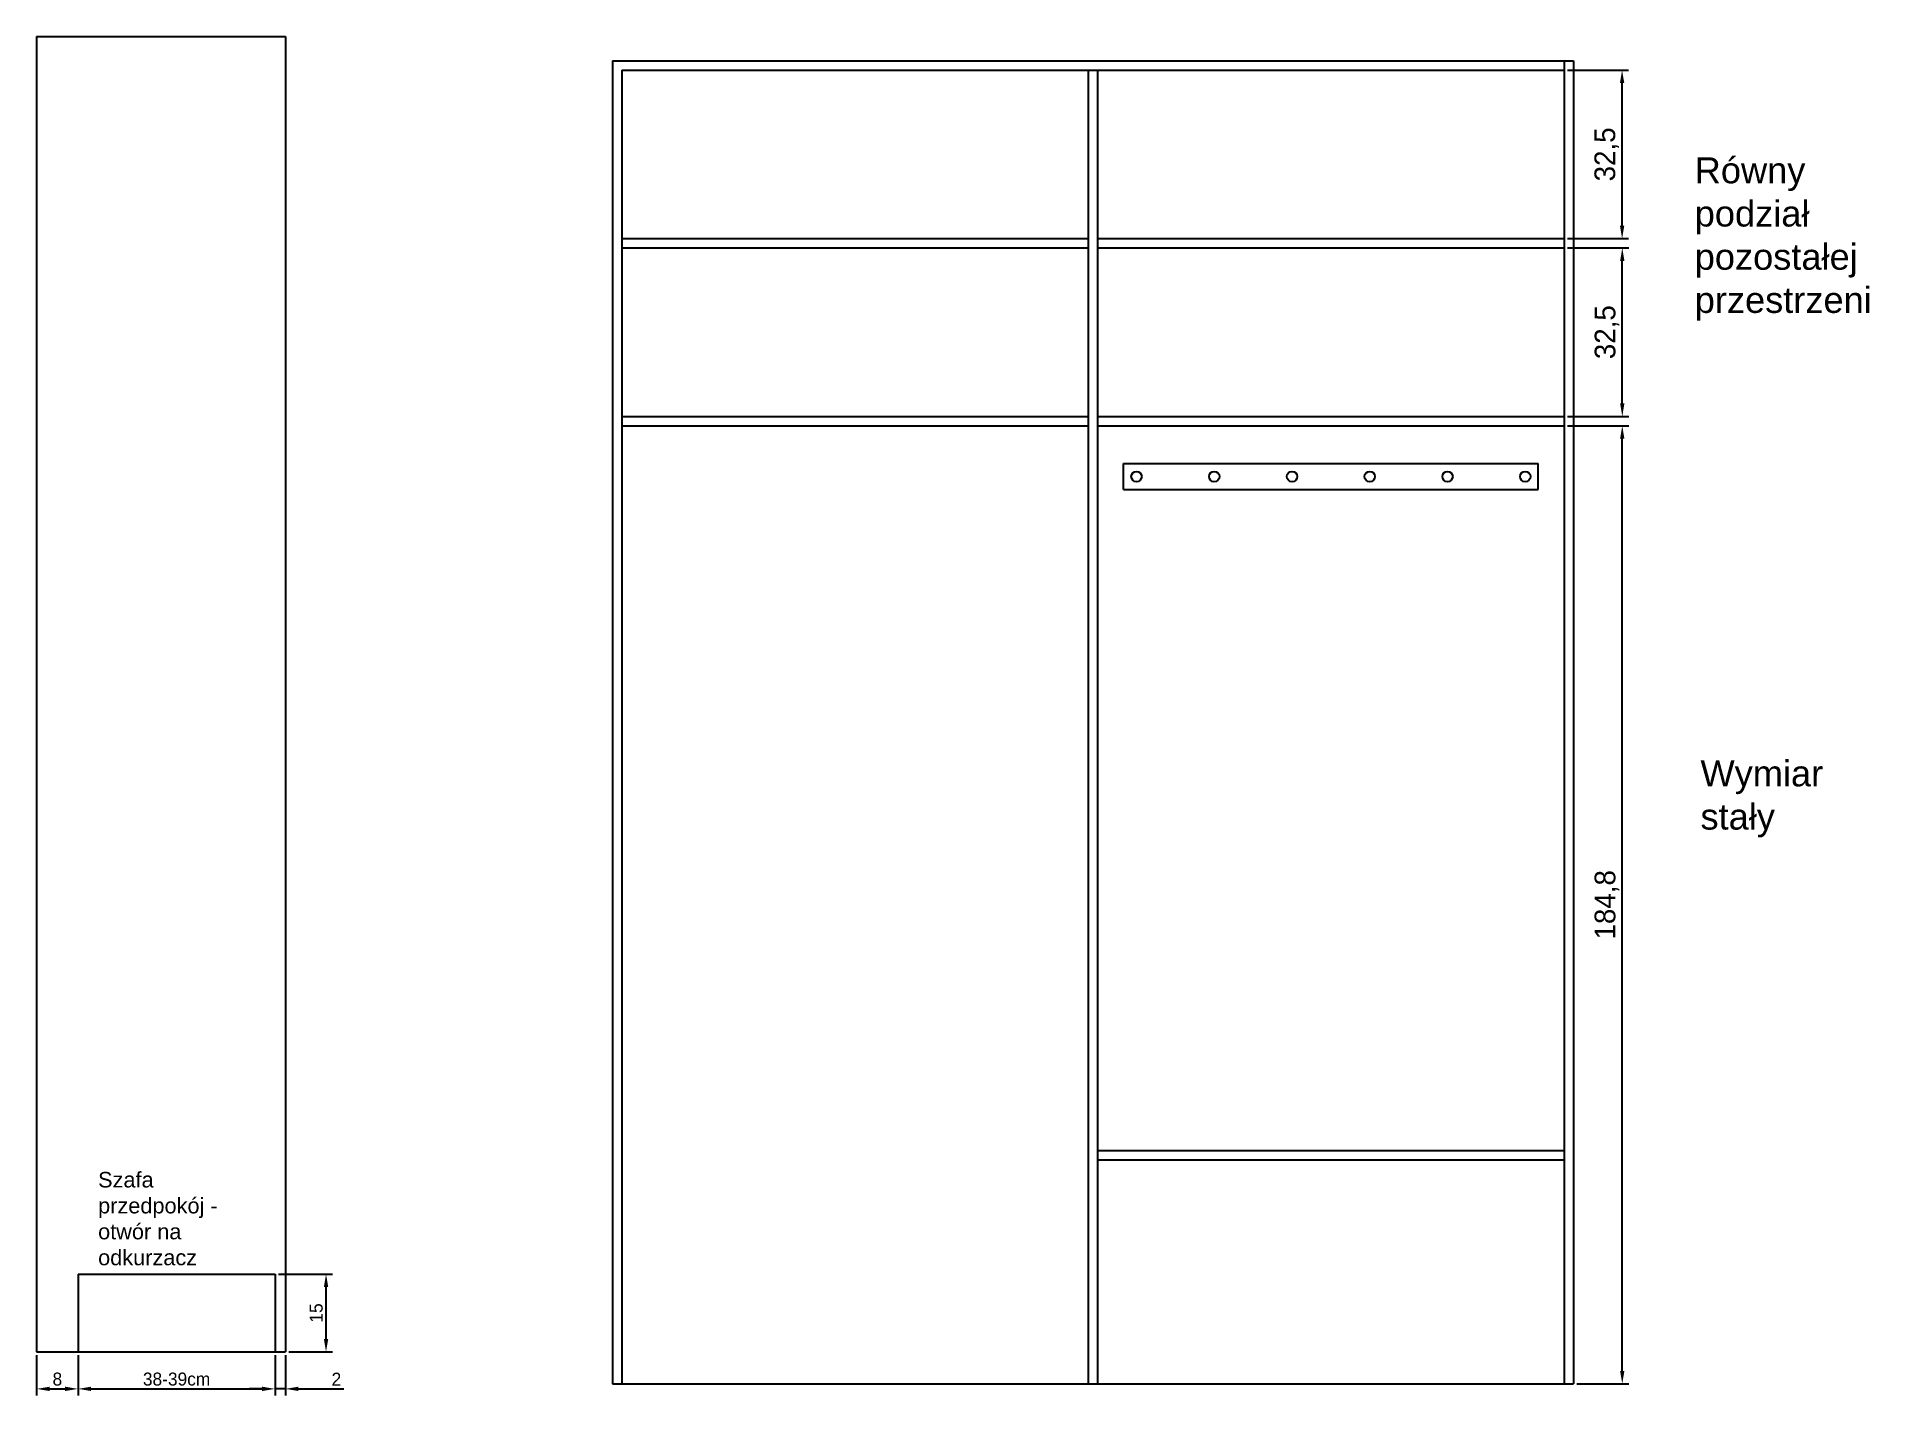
# Model space of a CAD drawing. Header units: millimetres. Extents: x 1764 to 3612, y -931 to 540.
# Drawn here: x 3258.2 to 3611.8, y 277.9 to 540 of the extents above; entities that cross this region are included whole.
import ezdxf

# ---------------------------------------------------------------- set-up
doc = ezdxf.new("R2010")
doc.units = ezdxf.units.MM
doc.layers.add('Opis - docs', color=12, linetype='Continuous')
doc.dimstyles.new('ISO-25', dxfattribs={"dimtxt": 2.5, "dimasz": 2.5, "dimexe": 1.25, "dimexo": 0.625, "dimtad": 1, "dimtxsty": 'Standard', "dimcen": 2.5, "dimadec": 0, "dimazin": 0, "dimtfac": 1, "dimtmove": 0, "dimatfit": 3, "dimfxl": 1, "dimarcsym": 0})

msp = doc.modelspace()

# ---------------------------------------------------------------- texts
at = {"insert": (3270.088, 321.011), "char_height": 3, "width": 29.98305, "attachment_point": 1}
msp.add_mtext('{\\fArial|b0|i0|c238|p0;Szafa przedpokój - otwór na odkurzacz}', dxfattribs=at)
at = {"layer": 'Opis - docs', "char_height": 5, "attachment_point": 1}
for s, insert, width in [('{\\fArial|b0|i0|c238|p0;Równy podział pozostałej przestrzeni}', (3578.091, 516.711), 40.50668), ('{\\fArial|b0|i0|c238|p0;Wymiar stały}', (3579.206, 400.379), 29.98305)]:
    msp.add_mtext(s, dxfattribs=dict(at, insert=insert, width=width))

# ---------------------------------------------------------------- blocks, each defined once
blk = doc.blocks.new('*D371')
at = {"layer": 'Defpoints', "color": 0}
for p in [(3258.23, 286.3), (3266.23, 286.3), (3266.23, 279.16)]:
    blk.add_point(p, dxfattribs=at)
at = {"layer": 'Opis - docs', "color": 0, "lineweight": -2}
for p, q in [((3258.23, 285.67), (3258.23, 277.91)), ((3266.23, 285.67), (3266.23, 277.91)), ((3260.73, 279.16), (3263.73, 279.16))]:
    blk.add_line(p, q, dxfattribs=at)
at = {"layer": 'Opis - docs', "color": 0}
for points in [[(3260.73, 279.58), (3260.73, 278.75), (3258.23, 279.16)], [(3263.73, 278.75), (3263.73, 279.58), (3266.23, 279.16)]]:
    blk.add_solid(points, dxfattribs=at)
at = {"layer": 'Opis - docs', "color": 0, "insert": (3262.23, 281.04), "char_height": 2.5, "attachment_point": 5}
blk.add_mtext('8', dxfattribs=at)
blk = doc.blocks.new('*D372')
at = {"layer": 'Defpoints', "color": 0}
for p in [(3304.23, 286.3), (3306.23, 286.3), (3304.23, 279.16)]:
    blk.add_point(p, dxfattribs=at)
at = {"layer": 'Opis - docs', "color": 0, "lineweight": -2}
for p, q in [((3304.23, 285.67), (3304.23, 277.91)), ((3306.23, 285.67), (3306.23, 277.91)), ((3301.73, 279.16), (3299.23, 279.16)), ((3306.23, 279.16), (3304.23, 279.16)), ((3308.73, 279.16), (3317.51, 279.16))]:
    blk.add_line(p, q, dxfattribs=at)
at = {"layer": 'Opis - docs', "color": 0}
for points in [[(3301.73, 278.75), (3301.73, 279.58), (3304.23, 279.16)], [(3308.73, 279.58), (3308.73, 278.75), (3306.23, 279.16)]]:
    blk.add_solid(points, dxfattribs=at)
at = {"layer": 'Opis - docs', "color": 0, "insert": (3316.06, 281.04), "char_height": 2.5, "attachment_point": 5}
blk.add_mtext('2', dxfattribs=at)
blk = doc.blocks.new('*D373')
at = {"layer": 'Defpoints', "color": 0}
for p in [(3304.23, 301.3), (3314.06, 301.3), (3306.23, 286.3)]:
    blk.add_point(p, dxfattribs=at)
at = {"layer": 'Opis - docs', "color": 0, "lineweight": -2}
for p, q in [((3304.86, 301.3), (3315.31, 301.3)), ((3314.06, 288.8), (3314.06, 298.8)), ((3306.86, 286.3), (3315.31, 286.3))]:
    blk.add_line(p, q, dxfattribs=at)
at = {"layer": 'Opis - docs', "color": 0}
for points in [[(3314.48, 298.8), (3313.64, 298.8), (3314.06, 301.3)], [(3313.64, 288.8), (3314.48, 288.8), (3314.06, 286.3)]]:
    blk.add_solid(points, dxfattribs=at)
at = {"layer": 'Opis - docs', "color": 0, "insert": (3312.18, 293.8), "char_height": 2.5, "attachment_point": 5, "rotation": 90}
blk.add_mtext('15', dxfattribs=at)
blk = doc.blocks.new('*D395')
at = {"layer": 'Defpoints', "color": 0}
for p in [(3266.23, 286.3), (3304.23, 286.3), (3304.23, 279.16)]:
    blk.add_point(p, dxfattribs=at)
at = {"layer": 'Opis - docs', "color": 0, "lineweight": -2}
for p, q in [((3266.23, 285.67), (3266.23, 277.91)), ((3304.23, 285.67), (3304.23, 277.91)), ((3268.73, 279.16), (3301.73, 279.16))]:
    blk.add_line(p, q, dxfattribs=at)
at = {"layer": 'Opis - docs', "color": 0}
for points in [[(3268.73, 279.58), (3268.73, 278.75), (3266.23, 279.16)], [(3301.73, 278.75), (3301.73, 279.58), (3304.23, 279.16)]]:
    blk.add_solid(points, dxfattribs=at)
at = {"layer": 'Opis - docs', "color": 0, "insert": (3285.23, 281.04), "char_height": 2.5, "attachment_point": 5}
blk.add_mtext('38-39cm', dxfattribs=at)
blk = doc.blocks.new('*D411')
at = {"layer": 'Defpoints', "color": 0}
for p in [(3552.9, 499.24), (3564.12, 499.24), (3552.9, 466.74)]:
    blk.add_point(p, dxfattribs=at)
at = {"layer": 'Opis - docs', "color": 0, "lineweight": -2}
for p, q in [((3553.53, 499.24), (3565.37, 499.24)), ((3564.12, 469.24), (3564.12, 496.74)), ((3553.53, 466.74), (3565.37, 466.74))]:
    blk.add_line(p, q, dxfattribs=at)
at = {"layer": 'Opis - docs', "color": 0}
for points in [[(3564.53, 496.74), (3563.7, 496.74), (3564.12, 499.24)], [(3563.7, 469.24), (3564.53, 469.24), (3564.12, 466.74)]]:
    blk.add_solid(points, dxfattribs=at)
at = {"layer": 'Opis - docs', "color": 0, "insert": (3561.16, 482.99), "char_height": 4, "attachment_point": 5, "rotation": 90}
blk.add_mtext('32,5', dxfattribs=at)
blk = doc.blocks.new('*D412')
at = {"layer": 'Defpoints', "color": 0}
for p in [(3552.9, 533.54), (3564.08, 533.54), (3552.9, 501.04)]:
    blk.add_point(p, dxfattribs=at)
at = {"layer": 'Opis - docs', "color": 0, "lineweight": -2}
for p, q in [((3553.53, 533.54), (3565.33, 533.54)), ((3564.08, 503.54), (3564.08, 531.04)), ((3553.53, 501.04), (3565.33, 501.04))]:
    blk.add_line(p, q, dxfattribs=at)
at = {"layer": 'Opis - docs', "color": 0}
for points in [[(3564.5, 531.04), (3563.66, 531.04), (3564.08, 533.54)], [(3563.66, 503.54), (3564.5, 503.54), (3564.08, 501.04)]]:
    blk.add_solid(points, dxfattribs=at)
at = {"layer": 'Opis - docs', "color": 0, "insert": (3561.12, 517.29), "char_height": 4, "attachment_point": 5, "rotation": 90}
blk.add_mtext('32,5', dxfattribs=at)
blk = doc.blocks.new('*D415')
at = {"layer": 'Defpoints', "color": 0}
for p in [(3552.9, 464.94), (3564.11, 464.94), (3554.7, 280.14)]:
    blk.add_point(p, dxfattribs=at)
at = {"layer": 'Opis - docs', "color": 0, "lineweight": -2}
for p, q in [((3553.53, 464.94), (3565.36, 464.94)), ((3564.11, 282.64), (3564.11, 462.44)), ((3555.33, 280.14), (3565.36, 280.14))]:
    blk.add_line(p, q, dxfattribs=at)
at = {"layer": 'Opis - docs', "color": 0}
for points in [[(3564.53, 462.44), (3563.69, 462.44), (3564.11, 464.94)], [(3563.69, 282.64), (3564.53, 282.64), (3564.11, 280.14)]]:
    blk.add_solid(points, dxfattribs=at)
at = {"layer": 'Opis - docs', "color": 0, "insert": (3561.15, 372.54), "char_height": 4, "attachment_point": 5, "rotation": 90}
blk.add_mtext('184,8', dxfattribs=at)

# ---------------------------------------------------------------- dimensions: what is measured, and where the dimension line sits
at = {"layer": 'Opis - docs'}
for base, p1, p2, picture, middle in [((3564.081, 533.538), (3552.904, 501.038), (3552.904, 533.538), '*D412', (3561.123, 517.288)), ((3564.116, 499.238), (3552.904, 466.738), (3552.904, 499.238), '*D411', (3561.158, 482.988)), ((3564.11, 464.938), (3554.704, 280.138), (3552.904, 464.938), '*D415', (3561.152, 372.538))]:
    dim = msp.add_linear_dim(base=base, p1=p1, p2=p2, angle=90, dimstyle='ISO-25', override={"dimtxt": 4}, dxfattribs=at)
    dim.commit()
    dim.dimension.update_dxf_attribs({"geometry": picture, "text_midpoint": middle})
dim = msp.add_linear_dim(base=(3314.06, 301.297), p1=(3306.235, 286.297), p2=(3304.235, 301.297), angle=90, dimstyle='ISO-25', dxfattribs=at)
dim.commit()
dim.dimension.update_dxf_attribs({"geometry": '*D373', "text_midpoint": (3312.185, 293.797)})
dim = msp.add_linear_dim(base=(3266.235, 279.165), p1=(3258.235, 286.297), p2=(3266.235, 286.297), dimstyle='ISO-25', dxfattribs=at)
dim.commit()
dim.dimension.update_dxf_attribs({"geometry": '*D371', "text_midpoint": (3262.235, 281.04)})
dim = msp.add_linear_dim(base=(3304.235, 279.165), p1=(3266.235, 286.297), p2=(3304.235, 286.297), text='38-39cm', dimstyle='ISO-25', dxfattribs=at)
dim.commit()
dim.dimension.update_dxf_attribs({"geometry": '*D395', "text_midpoint": (3285.235, 281.04)})
dim = msp.add_linear_dim(base=(3304.235, 279.165), p1=(3306.235, 286.297), p2=(3304.235, 286.297), dimstyle='ISO-25', dxfattribs=at)
dim.commit()
dim.dimension.update_dxf_attribs({"geometry": '*D372', "text_midpoint": (3316.056, 279.165), "dimtype": 160})

# ---------------------------------------------------------------- linework, layer by layer
for p, q in [((3258.235, 539.997), (3258.235, 286.297)), ((3258.235, 539.997), (3306.235, 539.997)), ((3306.235, 539.997), (3306.235, 286.297)), ((3369.304, 535.338), (3554.704, 535.338)), ((3369.304, 535.338), (3369.304, 280.138)), ((3552.904, 535.338), (3552.904, 280.138)), ((3554.704, 535.338), (3554.704, 280.138)), ((3371.104, 533.538), (3371.104, 280.138)), ((3371.104, 533.538), (3552.904, 533.538)), ((3461.104, 533.538), (3461.104, 280.138)), ((3462.904, 533.538), (3462.904, 280.138)), ((3371.104, 501.038), (3461.104, 501.038)), ((3371.104, 499.238), (3461.104, 499.238)), ((3462.904, 501.038), (3552.904, 501.038)), ((3462.904, 499.238), (3552.904, 499.238)), ((3371.104, 466.738), (3461.104, 466.738)), ((3462.904, 466.738), (3552.904, 466.738)), ((3371.104, 464.938), (3461.104, 464.938)), ((3462.904, 464.938), (3552.904, 464.938)), ((3467.904, 452.638), (3467.904, 457.638)), ((3467.904, 457.638), (3547.904, 457.638)), ((3547.904, 452.638), (3547.904, 457.638)), ((3467.904, 452.638), (3547.904, 452.638)), ((3462.904, 325.138), (3552.904, 325.138)), ((3462.904, 323.338), (3552.904, 323.338)), ((3266.235, 301.297), (3266.235, 286.297)), ((3266.235, 301.297), (3304.235, 301.297)), ((3304.235, 301.297), (3304.235, 286.297)), ((3258.235, 286.297), (3306.235, 286.297)), ((3369.304, 280.138), (3554.704, 280.138))]:
    msp.add_line(p, q)
for centre in [(3470.404, 455.138), (3485.404, 455.138), (3500.404, 455.138), (3515.404, 455.138), (3530.404, 455.138), (3545.404, 455.138)]:
    msp.add_circle(centre, 1)

msp.set_redraw_order([(e.dxf.handle, doc.entitydb.next_handle()) for e in msp.query("TEXT MTEXT ATTDEF DIMENSION ARC_DIMENSION")])  # texts and dimensions are drawn at this point

doc.saveas('drawing.dxf')
